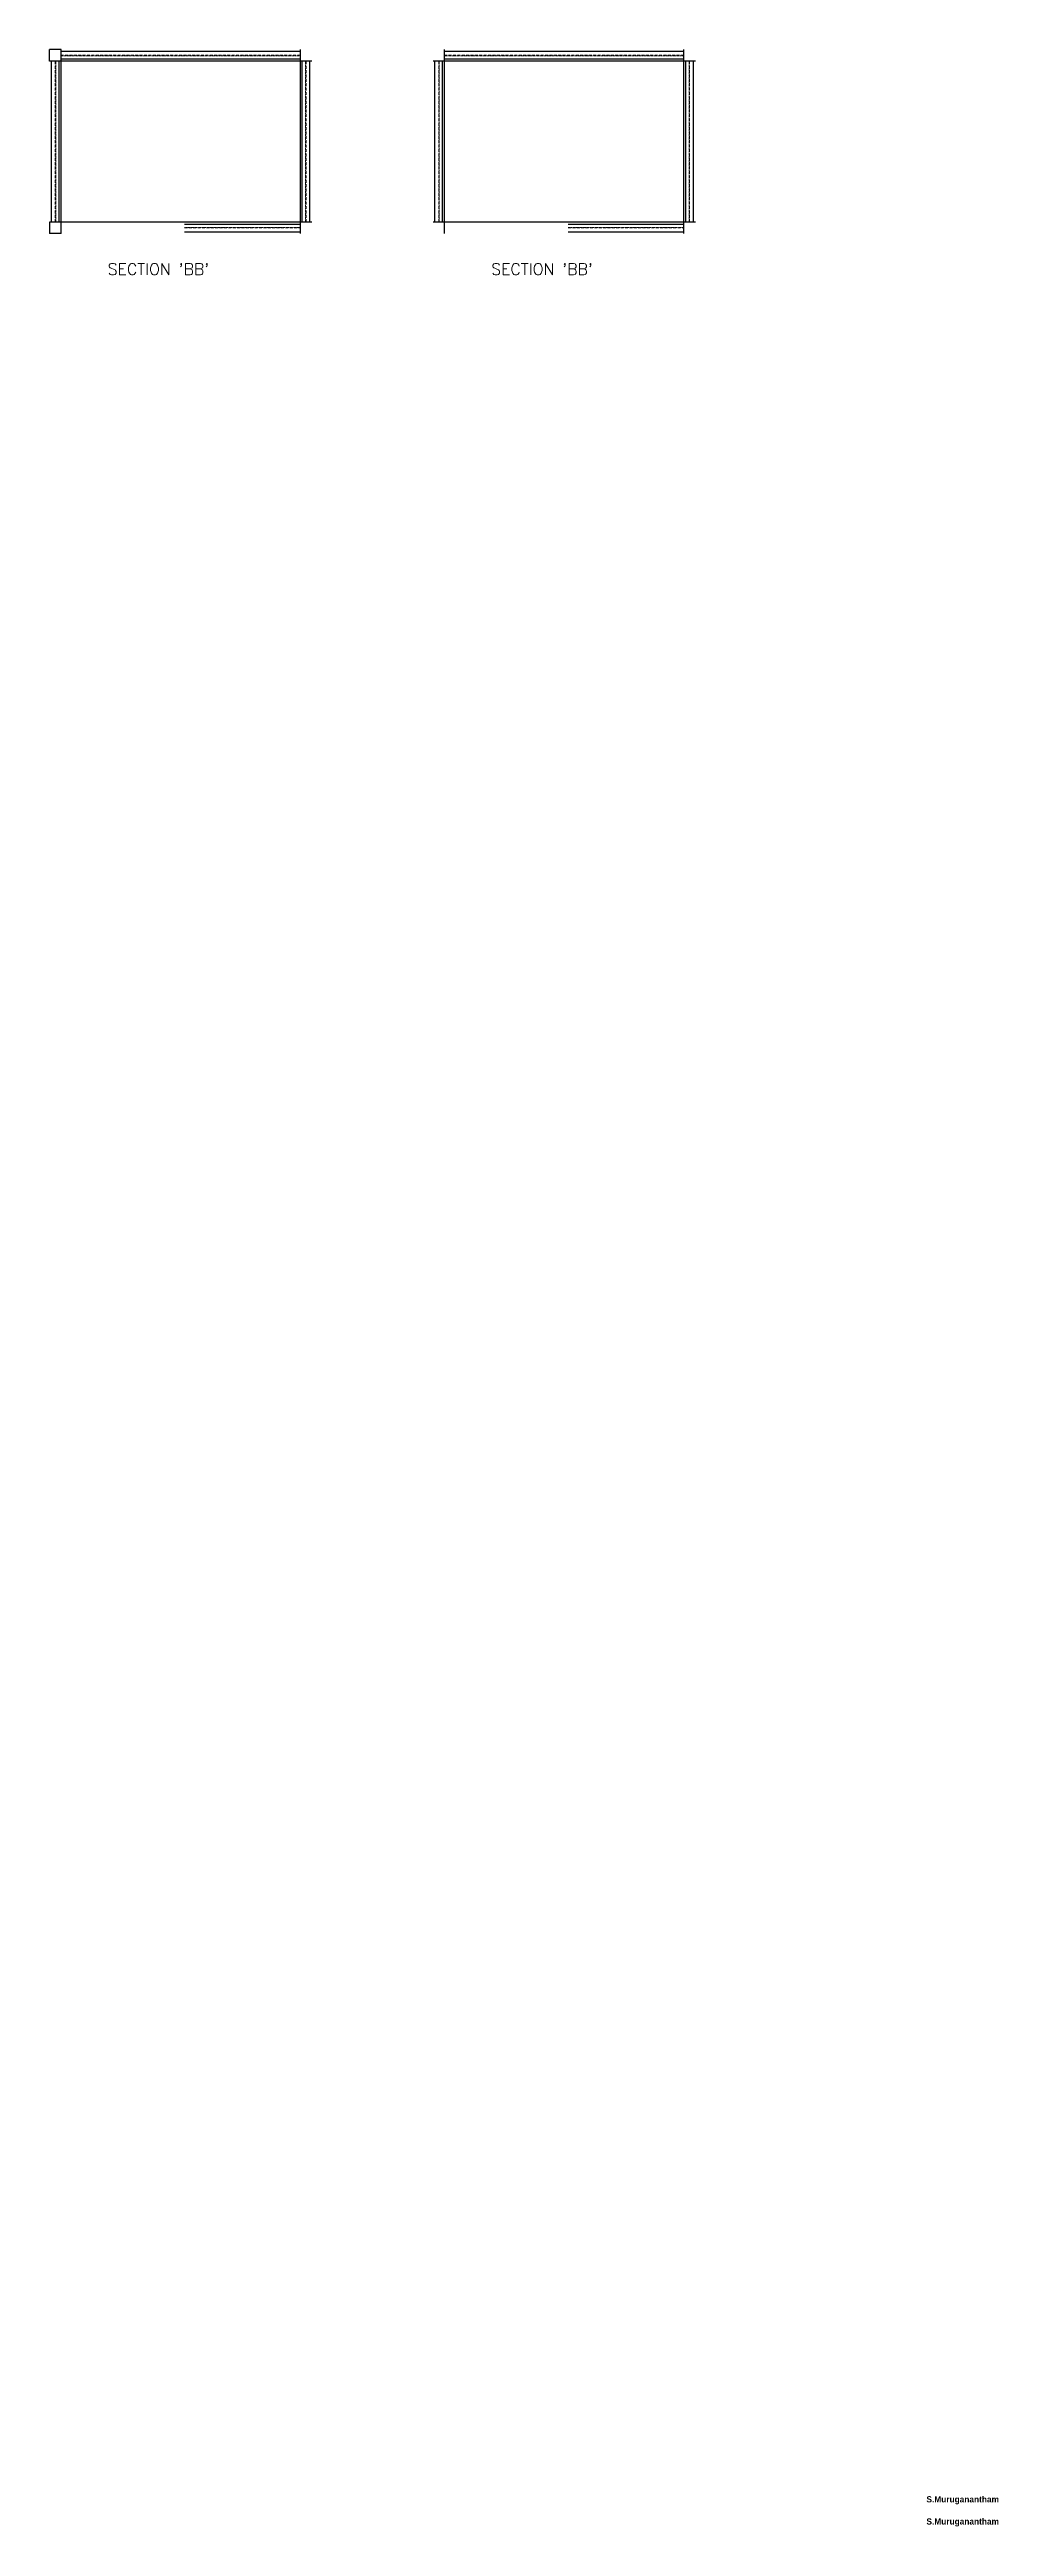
# Model space of a CAD drawing. Header units: millimetres. Extents: x 11912 to 63787, y -45933 to 16243.
# Drawn here: x 29174 to 35359, y -45933 to -29789 of the extents above; entities that cross this region are included whole.
import ezdxf

# ---------------------------------------------------------------- set-up
doc = ezdxf.new("R2010")
doc.units = ezdxf.units.MM
doc.linetypes.add('HIDDEN', pattern=[9.525, 6.35, -3.175])
doc.styles.get("Standard").update_dxf_attribs({"font": 'dim.shx'})

msp = doc.modelspace()

# ---------------------------------------------------------------- texts
at = {"char_height": 75, "attachment_point": 1}
for insert in [(29552.8, -31183.3), (32052.8, -31183.3)]:
    msp.add_mtext_dynamic_manual_height_columns("{\\Fcomplex|c0;SECTION 'BB'}", width=78905.457, gutter_width=375, heights=[0], dxfattribs=dict(at, insert=insert))
at = {"color": 7, "char_height": 40.539, "width": 33037.012, "attachment_point": 1}
for insert in [(34889.6, -45736.1), (34889.6, -45880.4)]:
    msp.add_mtext('{\\fBradley Hand ITC|b1|i0|c0|p66;S.Muruganantham}', dxfattribs=dict(at, insert=insert))

# ---------------------------------------------------------------- linework, layer by layer
for p, q in [((29173.8, -29864.4), (29173.8, -29789.4)), ((29248.8, -29789.4), (29173.8, -29789.4)), ((30883.8, -29864.4), (29173.8, -29864.4)), ((29186.3, -30914.4), (29186.3, -29864.4)), ((29236.3, -30914.4), (29236.3, -29864.4)), ((29248.8, -30989.4), (29248.8, -29789.4)), ((30808.8, -29801.9), (29248.8, -29801.9)), ((30808.8, -29851.9), (29248.8, -29851.9)), ((30808.8, -30989.4), (30808.8, -29789.4)), ((30821.3, -30914.4), (30821.3, -29864.4)), ((30871.3, -30914.4), (30871.3, -29864.4)), ((33383.8, -29864.4), (31673.8, -29864.4)), ((31686.3, -30914.4), (31686.3, -29864.4)), ((31736.3, -30914.4), (31736.3, -29864.4)), ((31748.8, -30989.4), (31748.8, -29789.4)), ((33308.8, -29801.9), (31748.8, -29801.9)), ((33308.8, -29851.9), (31748.8, -29851.9)), ((33308.8, -30989.4), (33308.8, -29789.4)), ((33321.3, -30914.4), (33321.3, -29864.4)), ((33371.3, -30914.4), (33371.3, -29864.4)), ((30883.8, -30914.4), (29173.8, -30914.4)), ((29173.8, -30914.4), (29173.8, -30989.4)), ((29248.8, -30989.4), (29173.8, -30989.4)), ((30053.8, -30926.9), (30808.8, -30926.9)), ((30053.8, -30976.9), (30808.8, -30976.9)), ((33383.8, -30914.4), (31673.8, -30914.4)), ((32553.8, -30926.9), (33308.8, -30926.9)), ((32553.8, -30976.9), (33308.8, -30976.9))]:
    msp.add_line(p, q)
at = {"linetype": 'HIDDEN', "lineweight": 5, "ltscale": 3}
for p, q in [((29211.3, -30914.4), (29211.3, -29864.4)), ((30808.8, -29826.9), (29248.8, -29826.9)), ((30846.3, -30914.4), (30846.3, -29864.4)), ((31711.3, -30914.4), (31711.3, -29864.4)), ((33308.8, -29826.9), (31748.8, -29826.9)), ((33346.3, -30914.4), (33346.3, -29864.4)), ((30053.8, -30951.9), (30808.8, -30951.9)), ((32553.8, -30951.9), (33308.8, -30951.9))]:
    msp.add_line(p, q, dxfattribs=at)
at = {"linetype": 'HIDDEN', "lineweight": 5}
for p, q in [((29214.3, -30914.4), (29214.3, -29864.4)), ((30808.8, -29829.9), (29248.8, -29829.9)), ((30843.3, -30914.4), (30843.3, -29864.4)), ((31714.3, -30914.4), (31714.3, -29864.4)), ((33308.8, -29829.9), (31748.8, -29829.9)), ((33343.3, -30914.4), (33343.3, -29864.4)), ((30053.8, -30948.9), (30808.8, -30948.9)), ((30053.8, -30976.9), (30808.8, -30976.9)), ((32553.8, -30948.9), (33308.8, -30948.9)), ((32553.8, -30976.9), (33308.8, -30976.9))]:
    msp.add_line(p, q, dxfattribs=at)

msp.set_redraw_order([(e.dxf.handle, doc.entitydb.next_handle()) for e in msp.query("TEXT MTEXT ATTDEF DIMENSION ARC_DIMENSION")])  # texts and dimensions are drawn at this point

doc.saveas('drawing.dxf')
